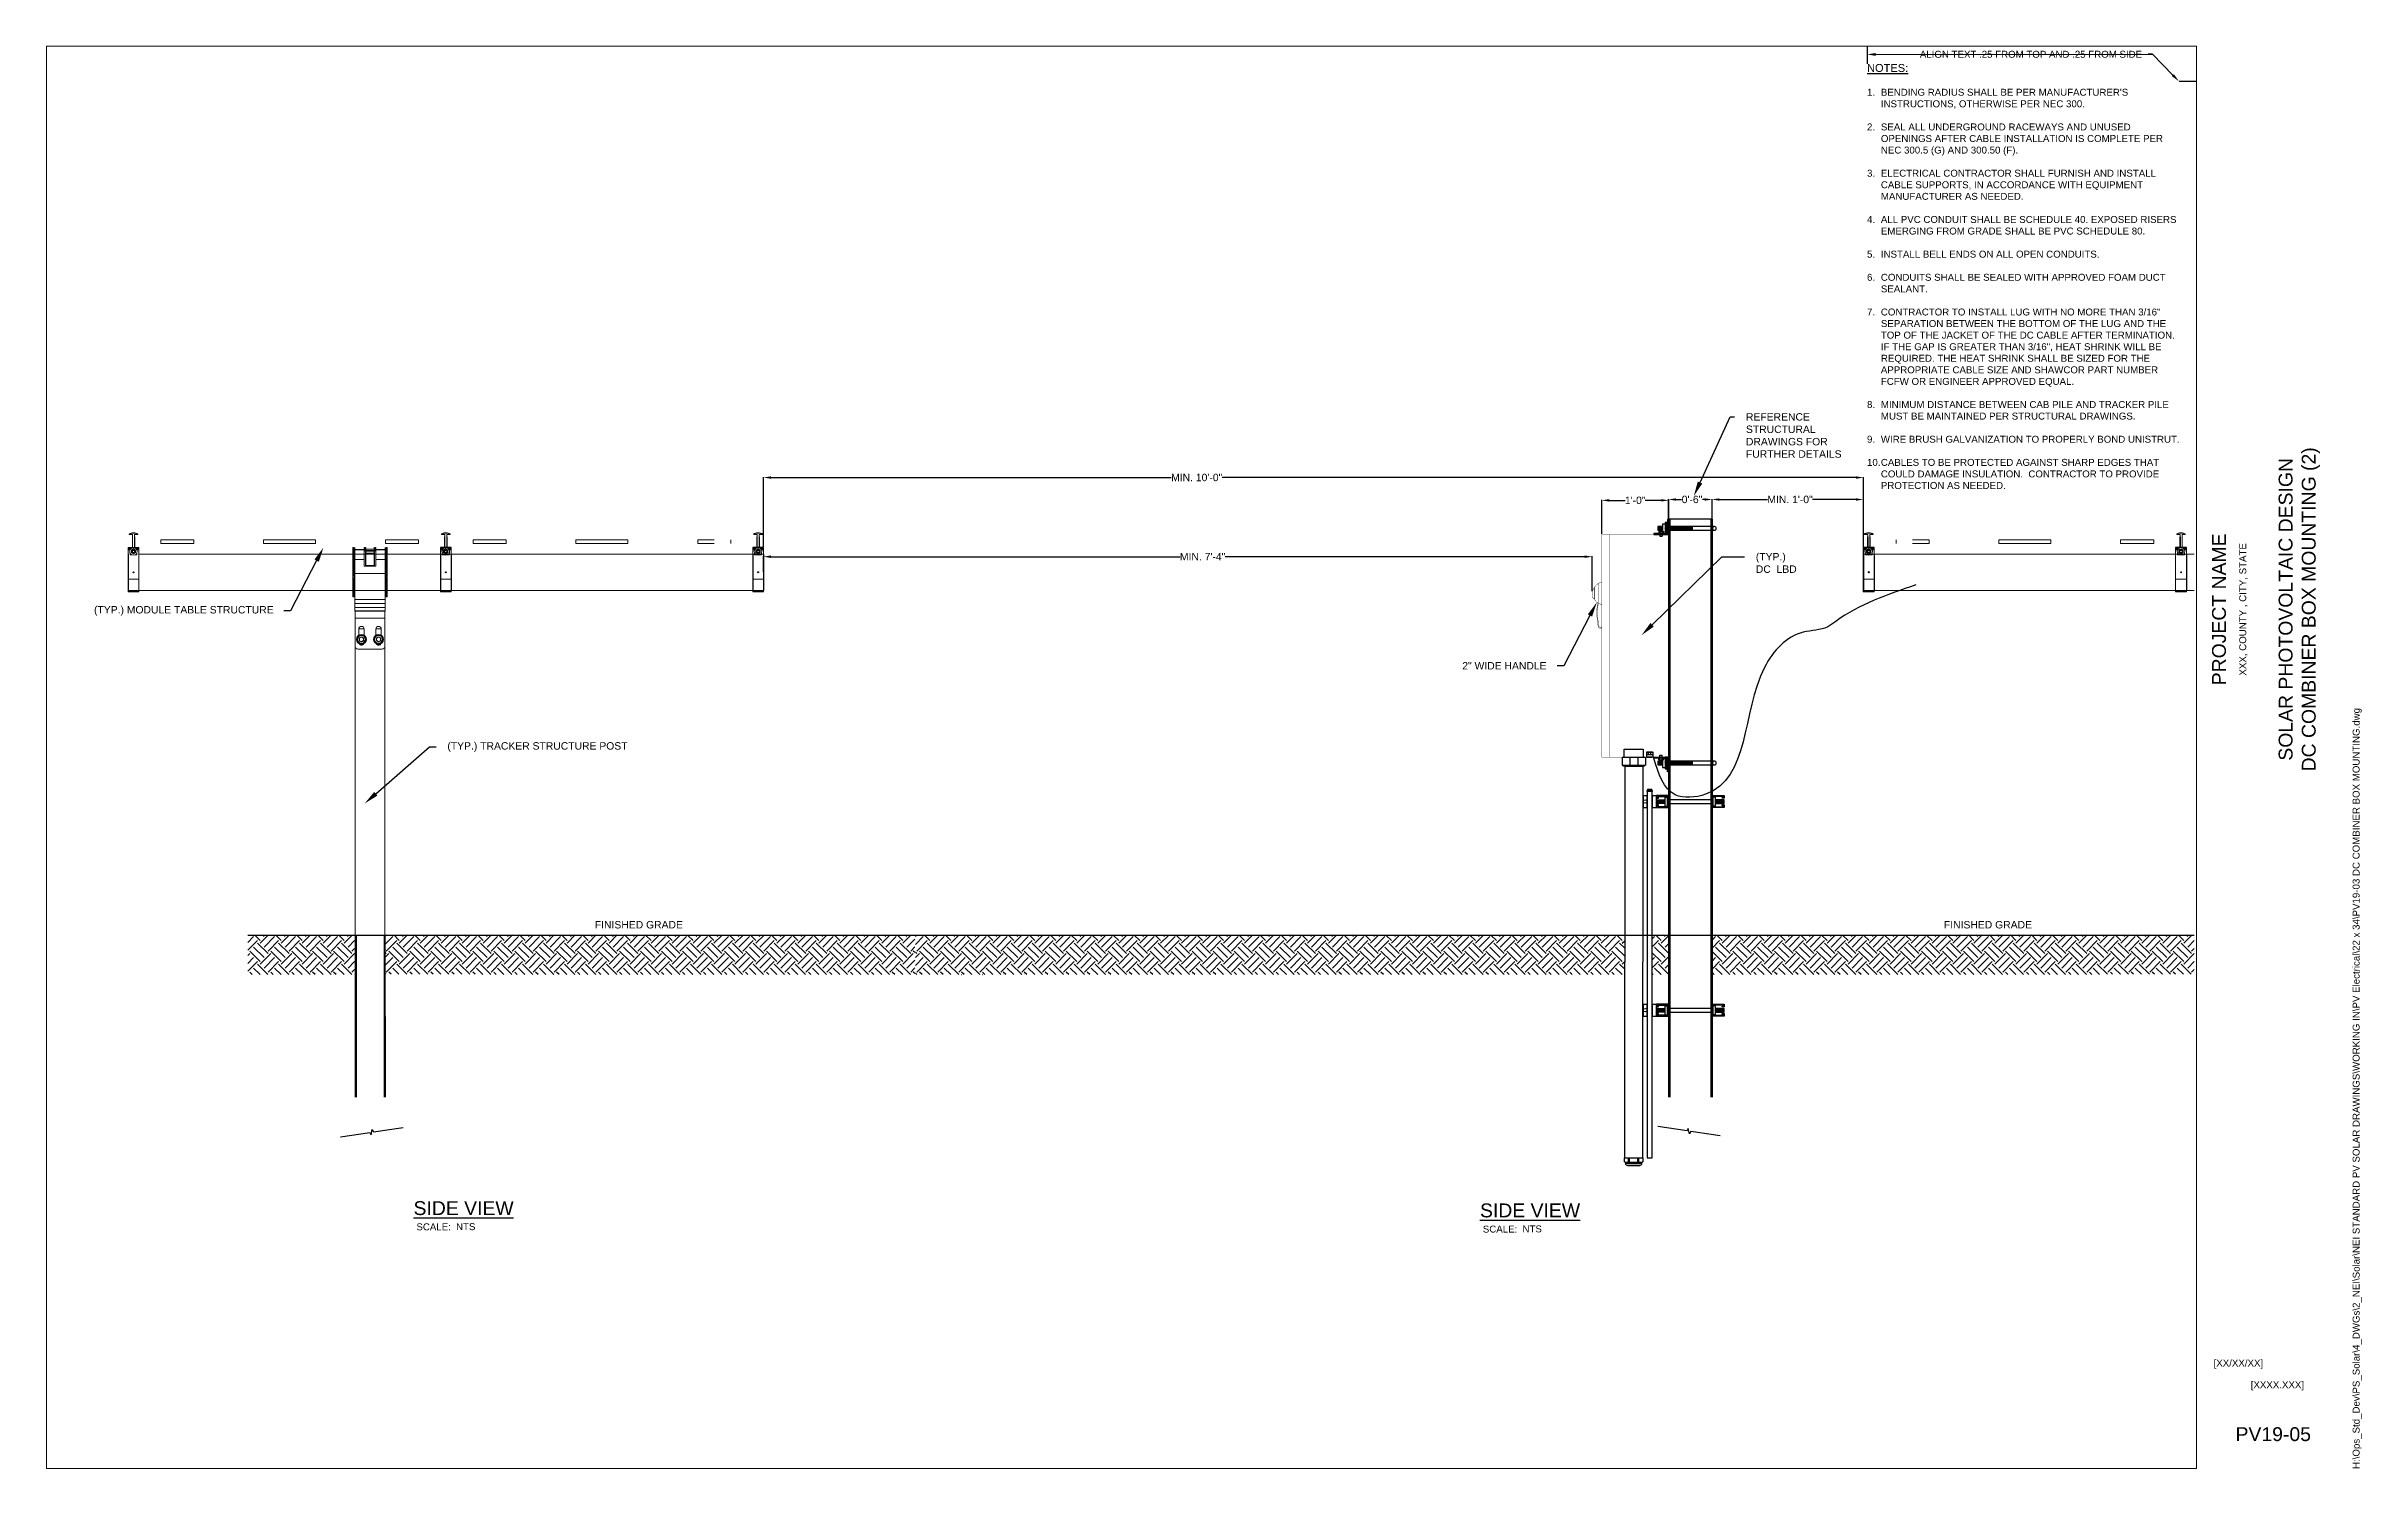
# Paper-space layout 'DC COMBINER BOX MOUNTING (2)' of a CAD drawing. Header units: feet, sheet in inches. Extents: x 0.7 to 34.1, y 1.3 to 21.8.
# The model-space entities are those that its viewports show. They can reach past a viewport. Long polylines and large blocks are cut down to what shows.
import ezdxf
from ezdxf import colors
from ezdxf.entities.mleader import LeaderData, LeaderLine
from ezdxf.enums import TextEntityAlignment as Align
from ezdxf.math import Vec2, Vec3

# ---------------------------------------------------------------- set-up
doc = ezdxf.new("R2010")
doc.units = ezdxf.units.FT
doc.header["$MEASUREMENT"] = 0
doc.linetypes.add('HIDDEN', pattern=[0.375, 0.25, -0.125])
doc.linetypes.add('HIDDEN2', pattern=[0.1875, 0.125, -0.0625])
for name, color, linetype in [('ATI CENTER SUPPORT', 7, 'Continuous'), ('Cable Gland', 4, 'Continuous'), ('E-COMB-BOX', 42, 'Continuous'), ('E-COND', 3, 'Continuous'), ('E-COND-PVC', 4, 'Continuous'), ('E-DETL', 7, 'Continuous'), ('G-ANNO-TEXT', 1, 'Continuous'), ('G-ANNO-TEXT @ 1', 1, 'Continuous'), ('G-ANNO-TTBL', 1, 'Continuous'), ('G-TEXT', 7, 'Continuous'), ('PV-MESS-CABL', 102, 'Continuous'), ('S-BEAM', 7, 'Continuous'), ('S-BOLT', 93, 'Continuous'), ('S-ERTH', 9, 'Continuous'), ('S-STEL-ANGL', 3, 'Continuous')]:
    doc.layers.add(name, color=color, linetype=linetype)
doc.layers.add('G-NPLT', color=67, linetype='Continuous', plot=False)
doc.layers.add('VP', color=31, linetype='Continuous', plot=False)
doc.layers.add('PV-DC-CABL-UG', color=6, linetype='DC_CABLE', true_color=0xff00ff)
doc.styles.add('NEI-A', font='arial.ttf')
doc.styles.get("Standard").update_dxf_attribs({"font": 'arial.ttf'})
doc.linetypes.add('DC_CABLE', pattern='A,1,-0.2,["DC",Standard,S=0.1,R=0,X=-0.1,Y=-0.05],-0.2', length=1.4)
doc.dimstyles.new('NEI-A', dxfattribs={"dimtxt": 0.1, "dimasz": 0.125, "dimexe": 0.0625, "dimexo": 0.0625, "dimgap": 0.0625, "dimtad": 0, "dimtih": 1, "dimtoh": 1, "dimdec": 4, "dimzin": 3, "dimdsep": 46, "dimlunit": 4, "dimtxsty": 'NEI-A', "dimcen": 0, "dimadec": 0, "dimazin": 0, "dimtfac": 0.75, "dimtdec": 4, "dimtofl": 0, "dimtmove": 0, "dimatfit": 3, "dimfxl": 1, "dimfrac": 1, "dimtolj": 1, "dimtzin": 0, "dimarcsym": 0})
pattern_1 = [(135, (377.67959, -188.10986), (-0.08838835, -0.08838835), [])]
pattern_2 = [(135, (377.67959, -216.22865), (-0.08838835, -0.08838835), [])]

psp = doc.layouts.new('DC COMBINER BOX MOUNTING (2)')

# ---------------------------------------------------------------- texts
at = {"layer": 'G-ANNO-TEXT', "insert": (26.985, 21.513), "char_height": 0.1, "attachment_point": 1, "style": 'NEI-A'}
psp.add_mtext_dynamic_manual_height_columns('\\A1;{\\H1.1429x;\\LNOTES:}\\P\\P\\pi-0.2,l0.2,t0.2;1.^IBENDING RADIUS SHALL BE PER MANUFACTURER\'S INSTRUCTIONS, OTHERWISE PER NEC 300.\\P\\pi0,l0,tz;\\P\\pi-0.2,l0.2,t0.2;2.^ISEAL ALL UNDERGROUND RACEWAYS AND UNUSED OPENINGS AFTER CABLE INSTALLATION IS COMPLETE PER NEC 300.5 (G) AND 300.50 (F).\\P\\pi0,l0,tz;\\P\\pi-0.2,l0.2,t0.2;3.^IELECTRICAL CONTRACTOR SHALL FURNISH AND INSTALL CABLE SUPPORTS, IN ACCORDANCE WITH EQUIPMENT MANUFACTURER AS NEEDED.\\P\\pi0,l0,tz;\\P\\pi-0.2,l0.2,t0.2;4.^IALL PVC CONDUIT SHALL BE SCHEDULE 40. EXPOSED RISERS EMERGING FROM GRADE SHALL BE PVC SCHEDULE 80.\\P\\pi0,l0,tz;\\P\\pi-0.2,l0.2,t0.2;5.^IINSTALL BELL ENDS ON ALL OPEN CONDUITS.\\P\\pi0,l0,tz;\\P\\pi-0.2,l0.2,t0.2;6.^ICONDUITS SHALL BE SEALED WITH APPROVED FOAM DUCT SEALANT.\\P\\pi0,l0,tz;\\P\\pi-0.2,l0.2,t0.2;{\\A0;7.^ICONTRACTOR TO INSTALL LUG WITH NO MORE THAN 3/16" SEPARATION BETWEEN THE BOTTOM OF THE LUG AND THE TOP OF THE JACKET OF THE DC CABLE AFTER TERMINATION. IF THE GAP IS GREATER THAN 3/16", HEAT SHRINK WILL BE REQUIRED. THE HEAT SHRINK SHALL BE SIZED FOR THE APPROPRIATE CABLE SIZE AND SHAWCOR PART NUMBER FCFW OR ENGINEER APPROVED EQUAL.\\P\\pi0,l0,tz;}\\P\\pi-0.2,l0.2,t0.2;8.^IMINIMUM DISTANCE BETWEEN CAB PILE AND TRACKER PILE MUST BE MAINTAINED PER STRUCTURAL DRAWINGS.\\P\\pi0,l0,tz;\\P\\pi-0.2,l0.2,t0.2;9.^IWIRE BRUSH GALVANIZATION TO PROPERLY BOND UNISTRUT.\\P\\pi0,l0,tz;\\P\\pi-0.2,l0.2,t0.2;10.^ICABLES TO BE PROTECTED AGAINST SHARP EDGES THAT COULD DAMAGE INSULATION.  CONTRACTOR TO PROVIDE PROTECTION AS NEEDED.', width=4.48667, gutter_width=0.938, heights=[0], dxfattribs=at)
at = {"layer": 'G-ANNO-TTBL', "style": 'NEI-A'}
psp.add_text('XXX, COUNTY , CITY, STATE', height=0.1, rotation=90, dxfattribs=at).set_placement((32.411, 13.653), align=Align.MIDDLE)
at = {"layer": 'G-ANNO-TTBL', "char_height": 0.2, "attachment_point": 5, "rotation": 90, "style": 'NEI-A'}
for s, width, gutter_width, heights, insert in [('SOLAR PHOTOVOLTAIC DESIGN\\PDC COMBINER BOX MOUNTING (2)', 6.78569, 0, [1.376], (33.217, 13.653)), ('PROJECT NAME', 7.8846, 0.5, [0], (32.061, 13.653))]:
    psp.add_mtext_dynamic_manual_height_columns(s, width=width, gutter_width=gutter_width, heights=heights, dxfattribs=dict(at, insert=insert))
at = {"layer": 'G-ANNO-TTBL', "insert": (33.987, 1.263), "char_height": 0.1, "width": 13.97168, "attachment_point": 1, "rotation": 90, "style": 'NEI-A'}
psp.add_mtext('H:\\\\Ops_Std_Dev\\\\PS_Solar\\\\4_DWGs\\\\2_NEI\\\\Solar\\\\NEI STANDARD PV SOLAR DRAWINGS\\\\WORKING IN\\\\PV Electrical\\\\22 x 34\\\\PV19-03 DC COMBINER BOX MOUNTING.dwg', dxfattribs=at)
at = {"layer": 'G-ANNO-TTBL', "style": 'NEI-A'}
for s, width, insert, char_height, attachment_point in [('[XX/XX/XX]', 0.85482, (31.982, 2.775), 0.1, 4), ('[XXXX.XXX]', 0.85482, (32.902, 2.462), 0.1, 5), ('PV19-05', 1.7218, (32.842, 1.764), 0.2, 5)]:
    psp.add_mtext_dynamic_manual_height_columns(s, width=width, gutter_width=0.5, heights=[0], dxfattribs=dict(at, insert=insert, char_height=char_height, attachment_point=attachment_point))

msp = doc.modelspace()

# ---------------------------------------------------------------- blocks, each defined once
blk = doc.blocks.new('TITLE NAME')
at = {"style": 'NEI-A'}
blk.add_attdef('TITLE_NAME_001', (-0.03, 0.253), '', height=0.2, dxfattribs=at)
for tag, p in [('SCALE:', (0, 0)), ('1"_=_', (0.561, 0.002))]:
    blk.add_attdef(tag, text='', height=0.1, dxfattribs=at).set_placement(p, align=Align.BOTTOM_LEFT)
blk = doc.blocks.new('CLAMP')
at = {"color": 3, "linetype": 'Continuous', "lineweight": 15}
for p, q in [((-0.0182, 0.0808), (-0.0182, 0.0839)), ((-0.0182, 0.0782), (-0.0182, 0.0808)), ((-0.0182, 0.0808), (-0.0117, 0.0808)), ((-0.0182, 0.0782), (-0.0182, 0.0778)), ((-0.0182, 0.0782), (-0.0117, 0.0782)), ((-0.0144, 0.1299), (-0.0144, 0.1287)), ((-0.0048, 0.1326), (-0.0142, 0.1302)), ((-0.0048, 0.1315), (-0.0142, 0.129)), ((-0.0142, 0.1302), (-0.0142, 0.129)), ((-0.0131, 0.1275), (-0.004, 0.1275)), ((-0.0117, 0.0828), (-0.0117, 0.0821)), ((-0.0117, 0.0821), (-0.0117, 0.0755)), ((-0.0072, 0.0839), (-0.0102, 0.0837)), ((-0.0102, 0.0839), (-0.0102, 0.0837)), ((-0.0035, 0.0851), (-0.0049, 0.0851)), ((-0.0035, 0.0851), (-0.0049, 0.0851)), ((-0.0049, 0.0848), (-0.0041, 0.0848)), ((-0.0041, 0.0841), (-0.0049, 0.084)), ((-0.0048, 0.1326), (-0.0048, 0.1315)), ((0.0048, 0.1326), (-0.0048, 0.1326)), ((0.0048, 0.1315), (-0.0048, 0.1315)), ((-0.0041, 0.0848), (-0.0041, 0.0841)), ((-0.0032, 0.0921), (-0.0037, 0.0916)), ((-0.0037, 0.0916), (-0.0037, 0.0905)), ((-0.0037, 0.0916), (-0.0037, 0.0916)), ((-0.0032, 0.091), (-0.0037, 0.0905)), ((-0.0037, 0.0905), (-0.0032, 0.09)), ((0, 0.0787), (-0.0036, 0.0766)), ((-0.0032, 0.1267), (-0.0032, 0.091)), ((-0.0032, 0.09), (-0.0032, 0.0851)), ((0.0036, 0.0766), (0, 0.0787)), ((0.0032, 0.1242), (0.0032, 0.1267)), ((0.0032, 0.091), (0.0032, 0.1242)), ((0.0032, 0.0921), (0.0037, 0.0916)), ((0.0032, 0.091), (0.0037, 0.0905)), ((0.0037, 0.0905), (0.0032, 0.09)), ((0.0032, 0.0839), (0.0032, 0.09)), ((0.0037, 0.0916), (0.0037, 0.0905)), ((0.0037, 0.0916), (0.0037, 0.0916)), ((0.004, 0.1275), (0.0131, 0.1275)), ((0.0048, 0.1326), (0.0048, 0.1315)), ((0.0142, 0.1302), (0.0048, 0.1326)), ((0.0142, 0.129), (0.0048, 0.1315)), ((0.0102, 0.0837), (0.0072, 0.0839)), ((0.0102, 0.0839), (0.0102, 0.0837)), ((0.0117, 0.0828), (0.0117, 0.0821)), ((0.0117, 0.0755), (0.0117, 0.0821)), ((0.0117, 0.0808), (0.0182, 0.0808)), ((0.0117, 0.0782), (0.0182, 0.0782)), ((0.0142, 0.1302), (0.0142, 0.129)), ((0.0144, 0.1299), (0.0144, 0.1287)), ((0.0182, 0.0808), (0.0182, 0.0839)), ((0.0182, 0.0782), (0.0182, 0.0808)), ((0.0182, 0.0782), (0.0182, 0.0778)), ((-0.0182, 0.0778), (-0.0182, 0.0758)), ((-0.0117, 0.0778), (-0.0182, 0.0778)), ((-0.0182, 0.0758), (-0.0182, -0.0236)), ((-0.0117, 0.0758), (-0.0182, 0.0758)), ((-0.0117, 0.0652), (-0.0117, 0.0605)), ((-0.0101, 0.0589), (-0.0056, 0.0589)), ((-0.0036, 0.0766), (-0.0072, 0.0745)), ((-0.0072, 0.0704), (-0.0072, 0.0745)), ((-0.0072, 0.0662), (-0.0072, 0.0704)), ((-0.0072, 0.0662), (-0.0036, 0.0642)), ((-0.0036, 0.0642), (0, 0.0621)), ((0, 0.0621), (0.0036, 0.0642)), ((0.0072, 0.0745), (0.0036, 0.0766)), ((0.0036, 0.0642), (0.0072, 0.0662)), ((0.0056, 0.0589), (0.0101, 0.0589)), ((0.0072, 0.0704), (0.0072, 0.0745)), ((0.0072, 0.0662), (0.0072, 0.0704)), ((0.0182, 0.0778), (0.0117, 0.0778)), ((0.0182, 0.0758), (0.0117, 0.0758)), ((0.0117, 0.0605), (0.0117, 0.0652)), ((0.0182, 0.0778), (0.0182, 0.0758)), ((0.0182, 0.0758), (0.0182, -0.0236)), ((0.0182, -0.0236), (-0.0182, -0.0236)), ((-0.0182, -0.0633), (-0.0182, -0.0236)), ((0.0182, -0.0633), (-0.0182, -0.0633)), ((-0.0182, -0.0657), (-0.0182, -0.0633)), ((0.0182, -0.0657), (-0.0182, -0.0657)), ((0.0182, -0.0633), (0.0182, -0.0236)), ((0.0182, -0.0657), (0.0182, -0.0633))]:
    blk.add_line(p, q, dxfattribs=at)
at = {"color": 3}
for p, q in [((-0.0182, 0.0839), (0.0182, 0.0839)), ((-0.0182, 0.0612), (-0.0182, -0.0612))]:
    blk.add_line(p, q, dxfattribs=at)
at = {"color": 3, "linetype": 'Continuous', "lineweight": 15}
for radius in [0.0128, 0.0048, 0.0036]:
    blk.add_circle((0, 0.0704), radius, dxfattribs=at)
at = {"color": 3}
blk.add_circle((0, 0), 0.00147, dxfattribs=at)
at = {"color": 3, "linetype": 'Continuous', "lineweight": 15}
for centre, radius, start, end in [((-0.0141, 0.1299), 0.0003, 104.67201, 179.98176), ((-0.0141, 0.1287), 0.0003, 104.67201, 179.98176), ((-0.0131, 0.1287), 0.00128, 180.02729, 270.02727), ((-0.0103, 0.0829), 0.00139, 133.11032, 183.53334), ((-0.0101, 0.0821), 0.0016, 93.32242, 179.97484), ((-0.0042, 0.0851), 0.00101, 273.32242, 359.97484), ((-0.004, 0.1267), 0.000799, 0.02729, 90.02727), ((0.004, 0.1267), 0.000799, 89.97273, 179.97271), ((0.0101, 0.0821), 0.0016, 0.02516, 86.67758), ((0.0102, 0.0828), 0.00154, 359.07924, 44.42827), ((0.0131, 0.1287), 0.00128, 269.97273, 359.97271), ((0.0141, 0.1299), 0.0003, 0.01824, 75.32799), ((0.0141, 0.1287), 0.0003, 0.01824, 75.32799), ((-0.0101, 0.0605), 0.0016, 180.02729, 270.02727), ((0, 0.0704), 0.00719, 120, 180), ((0, 0.0704), 0.00719, 180, 240), ((0, 0.0704), 0.00719, 60, 120), ((0, 0.0704), 0.00719, 240, 300), ((0, 0.0704), 0.00719, 0, 60), ((0, 0.0704), 0.00719, 300, 0), ((0.0101, 0.0605), 0.0016, 269.97273, 359.97271)]:
    blk.add_arc(centre, radius, start, end, dxfattribs=at)
blk.add_ellipse((-0.0042, 0.0859), major_axis=(0, 0.00107), ratio=0.942202, start_param=3.200091, end_param=4.712389, dxfattribs=at)
blk = doc.blocks.new('*U16')
at = {"color": 1}
blk.add_line((-0.5005, 0.0354), (-0.5005, 0), dxfattribs=at)
at = {"color": 2}
for p, q in [((-0.5, 0.0354), (-0.5, 0)), ((0.545, 0.0354), (0.545, 0))]:
    blk.add_line(p, q, dxfattribs=at)
at = {"color": 1, "extrusion": (1, 0, 0), "const_width": 1.9558, "elevation": -0.5005}
blk.add_lwpolyline([(0, 0), (0.0354, 0)], dxfattribs=at)
at = {"color": 2, "extrusion": (1, 0, 0), "const_width": 1.9558, "elevation": -0.5005}
blk.add_lwpolyline([(0, 0), (0.0354, 0)], dxfattribs=at)
at = {"color": 1, "extrusion": (0, -1, 0), "const_width": 1.9558, "elevation": -0.0354}
blk.add_lwpolyline([(-0.5, 0), (0.545, 0)], dxfattribs=at)
at = {"color": 1, "extrusion": (0, 1, 0), "const_width": 1.9558}
blk.add_lwpolyline([(0.5, 0), (-0.545, 0)], dxfattribs=at)
at = {"color": 2, "extrusion": (-1, 0, 0), "const_width": 1.9558, "elevation": -0.5455}
blk.add_lwpolyline([(0, 0), (-0.0354, 0)], dxfattribs=at)
blk.add_blockref('CLAMP', (-0.5037, -0.0839))
at = {"xscale": -1}
blk.add_blockref('CLAMP', (0.5487, -0.0839), dxfattribs=at)
blk = doc.blocks.new('BEARING COLUMN')
at = {"layer": 'E-DETL', "color": 253, "linetype": 'Continuous', "lineweight": 15}
for p, q in [((-0.0543, 0.0835), (-0.0575, 0.0835)), ((-0.0575, 0.0835), (-0.0575, 0.0488)), ((-0.0543, 0.0835), (-0.0543, 0.0488)), ((-0.0512, 0.0781), (-0.0543, 0.0781)), ((-0.0512, 0.0839), (-0.0512, 0.0762)), ((-0.0192, 0.0762), (-0.0192, 0.0839)), ((-0.0181, 0.0781), (-0.0192, 0.0781)), ((-0.0149, 0.0835), (-0.0181, 0.0835)), ((-0.0181, 0.0835), (-0.0181, 0.0778)), ((-0.0149, 0.0835), (-0.0149, 0.0778)), ((-0.0141, 0.0784), (-0.0141, 0.0839)), ((-0.0141, 0.0784), (0.0141, 0.0784)), ((-0.0141, 0.0737), (-0.0141, 0.0784)), ((0.0141, 0.0784), (0.0141, 0.0839)), ((0.0141, 0.0737), (0.0141, 0.0784)), ((0.0181, 0.0835), (0.0149, 0.0835)), ((0.0149, 0.0835), (0.0149, 0.0778)), ((0.0181, 0.0835), (0.0181, 0.0778)), ((0.0192, 0.0781), (0.0181, 0.0781)), ((0.0192, 0.0762), (0.0192, 0.0839)), ((0.0512, 0.0839), (0.0512, 0.0762)), ((0.0543, 0.0781), (0.0512, 0.0781)), ((0.0575, 0.0835), (0.0543, 0.0835)), ((0.0543, 0.0488), (0.0543, 0.0835)), ((0.0575, 0.0488), (0.0575, 0.0835)), ((-0.0543, 0.0488), (-0.0575, 0.0488)), ((-0.0575, 0.0488), (-0.0575, 0.0131)), ((-0.0543, 0.0131), (-0.0575, 0.0131)), ((-0.0575, -0.0125), (-0.0575, 0.0131)), ((-0.0549, 0.0131), (-0.0549, -0.0125)), ((-0.0543, 0.0488), (-0.0543, 0.0131)), ((-0.0543, 0.0131), (-0.0512, 0.0131)), ((-0.0512, 0.0762), (-0.0192, 0.0762)), ((-0.0512, 0.0755), (-0.0512, 0.0762)), ((-0.0192, 0.0755), (-0.0512, 0.0755)), ((-0.0512, 0.0755), (-0.0512, 0.0431)), ((-0.0512, 0.0431), (-0.0192, 0.0431)), ((-0.0512, -0.0042), (-0.0512, 0.0431)), ((-0.0192, 0.0755), (-0.0192, 0.0762)), ((-0.0192, 0.0431), (-0.0192, 0.0755)), ((-0.0192, 0.0431), (-0.0192, 0.0211)), ((-0.0192, 0.0211), (0.0192, 0.0211)), ((-0.0149, 0.0778), (-0.0181, 0.0778)), ((-0.0181, 0.0778), (-0.0181, 0.072)), ((-0.0149, 0.072), (-0.0181, 0.072)), ((-0.0149, 0.0778), (-0.0149, 0.072)), ((-0.0149, 0.072), (-0.0149, 0.021)), ((-0.0141, 0.0612), (-0.0149, 0.0612)), ((-0.0141, 0.0581), (-0.0149, 0.0581)), ((-0.0141, 0.0284), (-0.0149, 0.0284)), ((-0.0141, 0.0737), (0.0141, 0.0737)), ((-0.0141, 0.0691), (-0.0141, 0.0737)), ((-0.0141, 0.0691), (0.0141, 0.0691)), ((-0.0141, 0.0634), (-0.0141, 0.0691)), ((-0.0141, 0.0634), (0.0141, 0.0634)), ((-0.0141, 0.0228), (-0.0141, 0.0634)), ((-0.0141, 0.0228), (0.0141, 0.0228)), ((-0.0141, 0.0218), (-0.0141, 0.0228)), ((-0.0141, 0.0218), (0.0141, 0.0218)), ((-0.0141, 0.0211), (-0.0141, 0.0218)), ((0.0141, 0.0691), (0.0141, 0.0737)), ((0.0141, 0.0634), (0.0141, 0.0691)), ((0.0141, 0.0228), (0.0141, 0.0634)), ((0.0149, 0.0612), (0.0141, 0.0612)), ((0.0149, 0.0581), (0.0141, 0.0581)), ((0.0149, 0.0284), (0.0141, 0.0284)), ((0.0141, 0.0218), (0.0141, 0.0228)), ((0.0141, 0.0211), (0.0141, 0.0218)), ((0.0149, 0.0778), (0.0181, 0.0778)), ((0.0149, 0.0778), (0.0149, 0.072)), ((0.0149, 0.072), (0.0149, 0.021)), ((0.0149, 0.072), (0.0181, 0.072)), ((0.0181, 0.0778), (0.0181, 0.072)), ((0.0192, 0.0762), (0.0512, 0.0762)), ((0.0192, 0.0755), (0.0192, 0.0762)), ((0.0512, 0.0755), (0.0192, 0.0755)), ((0.0192, 0.0431), (0.0192, 0.0755)), ((0.0192, 0.0431), (0.0192, 0.0211)), ((0.0192, 0.0431), (0.0512, 0.0431)), ((0.0512, 0.0762), (0.0512, 0.0755)), ((0.0512, 0.0431), (0.0512, 0.0755)), ((0.0512, 0.0431), (0.0512, -0.0042)), ((0.0512, 0.0131), (0.0543, 0.0131)), ((0.0575, 0.0488), (0.0543, 0.0488)), ((0.0543, 0.0131), (0.0543, 0.0488)), ((0.0575, 0.0131), (0.0543, 0.0131)), ((0.0549, 0.0131), (0.0549, -0.0125)), ((0.0575, 0.0488), (0.0575, 0.0131)), ((0.0575, -0.0125), (0.0575, 0.0131)), ((-0.0575, -0.0125), (-0.0575, -0.0482)), ((-0.0535, -0.0125), (-0.0575, -0.0125)), ((-0.0543, -0.0482), (-0.0575, -0.0482)), ((-0.0575, -0.0829), (-0.0575, -0.0482)), ((-0.0543, -0.023), (-0.0543, -0.0482)), ((-0.0543, -0.0829), (-0.0543, -0.0482)), ((-0.0535, -0.0125), (-0.0512, -0.0125)), ((-0.0535, -0.0125), (-0.0535, -0.0775)), ((-0.0535, -0.0775), (-0.0512, -0.0775)), ((-0.0512, -0.0042), (0.0512, -0.0042)), ((-0.0512, -0.0042), (-0.0512, -0.0921)), ((0.0512, -0.0921), (0.0512, -0.0042)), ((0.0512, -0.0125), (0.0535, -0.0125)), ((0.0512, -0.0775), (0.0535, -0.0775)), ((0.0575, -0.0125), (0.0535, -0.0125)), ((0.0535, -0.0775), (0.0535, -0.0125)), ((0.0543, -0.0482), (0.0543, -0.023)), ((0.0575, -0.0482), (0.0543, -0.0482)), ((0.0543, -0.0482), (0.0543, -0.0829)), ((0.0575, -0.0125), (0.0575, -0.0482)), ((0.0575, -0.0482), (0.0575, -0.0829)), ((-0.0575, -0.0829), (-0.0543, -0.0829)), ((-0.0512, -0.0921), (0.0512, -0.0921)), ((-0.0512, -0.1056), (-0.0512, -0.0921)), ((-0.0512, -0.1056), (0.0512, -0.1056)), ((-0.0512, -0.1182), (-0.0512, -0.1056)), ((-0.0512, -0.1182), (0.0512, -0.1182)), ((-0.0512, -0.13), (-0.0512, -0.1182)), ((-0.0512, -0.13), (0.0512, -0.13)), ((-0.0512, -0.1308), (-0.0512, -0.13)), ((0.0512, -0.1308), (-0.0512, -0.1308)), ((-0.0504, -0.1308), (-0.0504, -0.1548)), ((0.0504, -0.1548), (-0.0504, -0.1548)), ((-0.0504, -0.1548), (-0.0504, -0.2494)), ((0.0504, -0.1548), (0.0504, -0.1308)), ((0.0504, -0.2494), (0.0504, -0.1548)), ((0.0512, -0.0921), (0.0512, -0.1056)), ((0.0512, -0.1056), (0.0512, -0.1182)), ((0.0512, -0.1182), (0.0512, -0.13)), ((0.0512, -0.13), (0.0512, -0.1308)), ((0.0543, -0.0829), (0.0575, -0.0829)), ((-0.042, -0.2185), (-0.0354, -0.2147)), ((-0.042, -0.2261), (-0.042, -0.2185)), ((-0.042, -0.2338), (-0.042, -0.2261)), ((-0.0354, -0.2376), (-0.042, -0.2338)), ((-0.0379, -0.1915), (-0.0379, -0.2121)), ((-0.0378, -0.191), (-0.0197, -0.191)), ((-0.0354, -0.2147), (-0.0288, -0.2108)), ((-0.0288, -0.2108), (-0.0222, -0.2147)), ((-0.0222, -0.2147), (-0.0155, -0.2185)), ((-0.0155, -0.2338), (-0.0222, -0.2376)), ((-0.0216, -0.2297), (-0.0221, -0.2306)), ((-0.0221, -0.2306), (-0.0207, -0.2314)), ((-0.0216, -0.2297), (-0.0202, -0.2305)), ((-0.0202, -0.2305), (-0.0207, -0.2314)), ((-0.0207, -0.2314), (-0.0189, -0.2324)), ((-0.0202, -0.2305), (-0.0184, -0.2316)), ((-0.0197, -0.2121), (-0.0197, -0.1915)), ((-0.0184, -0.2316), (-0.0189, -0.2324)), ((-0.0155, -0.2185), (-0.0155, -0.2261)), ((-0.0155, -0.2261), (-0.0155, -0.2338)), ((0.0155, -0.2185), (0.0222, -0.2147)), ((0.0155, -0.2261), (0.0155, -0.2185)), ((0.0155, -0.2338), (0.0155, -0.2261)), ((0.0222, -0.2376), (0.0155, -0.2338)), ((0.0197, -0.191), (0.0378, -0.191)), ((0.0197, -0.1915), (0.0197, -0.2121)), ((0.0222, -0.2147), (0.0288, -0.2108)), ((0.0288, -0.2108), (0.0354, -0.2147)), ((0.0354, -0.2147), (0.042, -0.2185)), ((0.042, -0.2338), (0.0354, -0.2376)), ((0.036, -0.2297), (0.0355, -0.2306)), ((0.0355, -0.2306), (0.0369, -0.2314)), ((0.036, -0.2297), (0.0374, -0.2305)), ((0.0374, -0.2305), (0.0369, -0.2314)), ((0.0369, -0.2314), (0.0387, -0.2324)), ((0.0374, -0.2305), (0.0392, -0.2316)), ((0.0379, -0.2121), (0.0379, -0.1915)), ((0.0392, -0.2316), (0.0387, -0.2324)), ((0.042, -0.2185), (0.042, -0.2261)), ((0.042, -0.2261), (0.042, -0.2338)), ((-0.0504, -0.2494), (-0.0504, -1.2225)), ((0.0408, -0.259), (-0.0408, -0.259)), ((-0.0288, -0.2414), (-0.0354, -0.2376)), ((-0.0222, -0.2376), (-0.0288, -0.2414)), ((0.0288, -0.2414), (0.0222, -0.2376)), ((0.0354, -0.2376), (0.0288, -0.2414)), ((0.0504, -0.2494), (0.0504, -1.2225))]:
    blk.add_line(p, q, dxfattribs=at)
at = {"layer": 'E-DETL', "color": 253, "linetype": 'Continuous', "lineweight": 15, "flags": 128}
for points in [[(-0.0543, -0.023), (-0.0542, -0.0214), (-0.0539, -0.0151), (-0.0538, -0.0142), (-0.0538, -0.0136), (-0.0537, -0.0132), (-0.0536, -0.013), (-0.0536, -0.0128), (-0.0536, -0.0127), (-0.0536, -0.0126), (-0.0535, -0.0126), (-0.0535, -0.0125), (-0.0535, -0.0125), (-0.0535, -0.0125), (-0.0535, -0.0125), (-0.0535, -0.0125)], [(0.0535, -0.0125), (0.0535, -0.0125), (0.0535, -0.0125), (0.0535, -0.0125), (0.0536, -0.0126), (0.0537, -0.0131), (0.0539, -0.015), (0.0543, -0.023)]]:
    blk.add_lwpolyline(points, dxfattribs=at)
at = {"layer": 'E-DETL', "color": 253, "linetype": 'Continuous', "lineweight": 15}
for centre, radius in [((-0.0288, -0.2261), 0.0167), ((-0.0288, -0.2261), 0.00806), ((-0.0288, -0.2261), 0.00709), ((0.0288, -0.2261), 0.0167), ((0.0288, -0.2261), 0.00806), ((0.0288, -0.2261), 0.00709)]:
    blk.add_circle(centre, radius, dxfattribs=at)
for centre, radius, start, end in [((-0.0535, -0.0783), 0.0008, 90, 180), ((0.0535, -0.0783), 0.0008, 0, 90), ((-0.0288, -0.2261), 0.0133, 120, 180), ((-0.0288, -0.2261), 0.0133, 180, 240), ((-0.0288, -0.1915), 0.00907, 0, 180), ((-0.0288, -0.2261), 0.0133, 60, 120), ((-0.0288, -0.2261), 0.0133, 0, 60), ((-0.0288, -0.2261), 0.0133, 300, 0), ((0.0288, -0.2261), 0.0133, 120, 180), ((0.0288, -0.2261), 0.0133, 180, 240), ((0.0288, -0.1915), 0.00907, 0, 180), ((0.0288, -0.2261), 0.0133, 60, 120), ((0.0288, -0.2261), 0.0133, 0, 60), ((0.0288, -0.2261), 0.0133, 300, 0), ((-0.0408, -0.2494), 0.0096, 180, 270), ((-0.0288, -0.2369), 0.00907, 205.03088, 334.96912), ((-0.0288, -0.2261), 0.0133, 240, 300), ((0.0288, -0.2369), 0.00907, 205.03537, 334.96464), ((0.0288, -0.2261), 0.0133, 240, 300), ((0.0408, -0.2494), 0.0096, 270, 0)]:
    blk.add_arc(centre, radius, start, end, dxfattribs=at)
blk = doc.blocks.new('*D17')
at = {"layer": 'Defpoints', "color": 0, "transparency": 16777216}
for p in [(578.43, -123.71), (578.43, -126.36), (598.83, -128.44)]:
    blk.add_point(p, dxfattribs=at)
at = {"layer": 'G-ANNO-TEXT', "color": 0, "lineweight": -2, "transparency": 16777216}
for p, q in [((578.43, -126.3), (578.43, -123.65)), ((579.43, -123.71), (585.9, -123.71)), ((597.83, -123.71), (591.97, -123.71)), ((598.83, -128.37), (598.83, -123.65))]:
    blk.add_line(p, q, dxfattribs=at)
at = {"layer": 'G-ANNO-TEXT', "color": 0, "transparency": 16777216}
for points in [[(579.43, -123.55), (579.43, -123.88), (578.43, -123.71)], [(597.83, -123.55), (597.83, -123.88), (598.83, -123.71)]]:
    blk.add_solid(points, dxfattribs=at)
at = {"layer": 'G-ANNO-TEXT', "color": 0, "transparency": 16777216, "insert": (588.94, -123.71), "char_height": 1, "attachment_point": 5, "style": 'NEI-A'}
blk.add_mtext('\\A1;MIN. 1\'-0"', dxfattribs=at)
blk = doc.blocks.new('Bell End')
at = {"layer": 'E-COND-PVC', "linetype": 'Continuous'}
for points in [[(-0.61, 0), (0.61, 0), (0.61, 0.27), (0.55, 0.32), (-0.55, 0.32), (-0.61, 0.27), (-0.61, 0)], [(-0.58, 0.3), (-0.54, 0.31), (-0.48, 0.32), (-0.43, 0.32), (-0.38, 0.3), (-0.34, 0.27), (-0.27, 0.27), (-0.2, 0.3), (-0.11, 0.32), (0, 0.32), (0.13, 0.31), (0.2, 0.3), (0.27, 0.27), (0.34, 0.27), (0.37, 0.3), (0.44, 0.32), (0.51, 0.32), (0.54, 0.31), (0.61, 0.27)], [(-0.55, 0.37), (-0.54, 0.43), (-0.51, 0.47), (-0.47, 0.5), (-0.42, 0.51), (0.41, 0.51), (0.47, 0.5), (0.51, 0.47), (0.54, 0.43), (0.55, 0.37)], [(-0.55, 0.37), (0.55, 0.37), (0.55, 0.32)], [(-0.55, 0.37), (-0.55, 0.32)], [(0.42, 0.51), (0.42, 0.55), (-0.42, 0.55), (-0.42, 0.51)], [(-0.34, 0.27), (-0.34, 0)], [(-0.27, 0.27), (-0.27, 0)], [(0.27, 0.27), (0.27, 0)], [(0.34, 0.27), (0.34, 0)]]:
    blk.add_lwpolyline(points, dxfattribs=at)
blk = doc.blocks.new('*D18')
at = {"layer": 'Defpoints', "color": 0, "transparency": 16777216}
for p in [(450.55, -131.42), (450.55, -133.52), (562.25, -136.14)]:
    blk.add_point(p, dxfattribs=at)
at = {"layer": 'G-ANNO-TEXT', "color": 0, "lineweight": -2, "transparency": 16777216}
for p, q in [((450.55, -133.46), (450.55, -131.36)), ((451.55, -131.42), (506.71, -131.42)), ((561.25, -131.42), (512.79, -131.42)), ((562.25, -136.08), (562.25, -131.36))]:
    blk.add_line(p, q, dxfattribs=at)
at = {"layer": 'G-ANNO-TEXT', "color": 0, "transparency": 16777216}
for points in [[(451.55, -131.25), (451.55, -131.59), (450.55, -131.42)], [(561.25, -131.25), (561.25, -131.59), (562.25, -131.42)]]:
    blk.add_solid(points, dxfattribs=at)
at = {"layer": 'G-ANNO-TEXT', "color": 0, "transparency": 16777216, "insert": (509.75, -131.42), "char_height": 1, "attachment_point": 5, "style": 'NEI-A'}
blk.add_mtext('\\A1;MIN. 7\'-4"', dxfattribs=at)
blk = doc.blocks.new('*D19')
at = {"layer": 'Defpoints', "color": 0, "transparency": 16777216}
for p in [(450.55, -120.75), (450.55, -130.17), (598.83, -130.17)]:
    blk.add_point(p, dxfattribs=at)
at = {"layer": 'G-ANNO-TEXT', "color": 0, "lineweight": -2, "transparency": 16777216}
for p, q in [((450.55, -130.1), (450.55, -120.69)), ((451.55, -120.75), (505.52, -120.75)), ((597.83, -120.75), (512.37, -120.75)), ((598.83, -130.1), (598.83, -120.69))]:
    blk.add_line(p, q, dxfattribs=at)
at = {"layer": 'G-ANNO-TEXT', "color": 0, "transparency": 16777216}
for points in [[(451.55, -120.59), (451.55, -120.92), (450.55, -120.75)], [(597.83, -120.59), (597.83, -120.92), (598.83, -120.75)]]:
    blk.add_solid(points, dxfattribs=at)
at = {"layer": 'G-ANNO-TEXT', "color": 0, "transparency": 16777216, "insert": (508.95, -120.75), "char_height": 1, "attachment_point": 5, "style": 'NEI-A'}
blk.add_mtext('\\A1;MIN. 10\'-0"', dxfattribs=at)
blk = doc.blocks.new('*D20')
at = {"layer": 'Defpoints', "color": 0, "transparency": 16777216}
for p in [(563.56, -123.83), (563.56, -128.42), (572.58, -128.55)]:
    blk.add_point(p, dxfattribs=at)
at = {"layer": 'G-ANNO-TEXT', "color": 0, "lineweight": -2, "transparency": 16777216}
for p, q in [((563.56, -128.36), (563.56, -123.77)), ((564.56, -123.83), (566.73, -123.83)), ((571.58, -123.83), (569.42, -123.83)), ((572.58, -128.49), (572.58, -123.77))]:
    blk.add_line(p, q, dxfattribs=at)
at = {"layer": 'G-ANNO-TEXT', "color": 0, "transparency": 16777216}
for points in [[(564.56, -123.66), (564.56, -123.99), (563.56, -123.83)], [(571.58, -123.66), (571.58, -123.99), (572.58, -123.83)]]:
    blk.add_solid(points, dxfattribs=at)
at = {"layer": 'G-ANNO-TEXT', "color": 0, "transparency": 16777216, "insert": (568.07, -123.83), "char_height": 1, "attachment_point": 5, "style": 'NEI-A'}
blk.add_mtext('\\A1;1\'-0"', dxfattribs=at)
blk = doc.blocks.new('*D21')
at = {"layer": 'Defpoints', "color": 0, "transparency": 16777216}
for p in [(572.56, -123.71), (572.56, -126.36), (578.43, -126.36)]:
    blk.add_point(p, dxfattribs=at)
at = {"layer": 'G-ANNO-TEXT', "color": 0, "lineweight": -2, "transparency": 16777216}
for p, q in [((572.56, -126.3), (572.56, -123.65)), ((573.56, -123.71), (574.33, -123.71)), ((577.43, -123.71), (577.12, -123.71)), ((578.43, -126.3), (578.43, -123.65))]:
    blk.add_line(p, q, dxfattribs=at)
at = {"layer": 'G-ANNO-TEXT', "color": 0, "transparency": 16777216}
for points in [[(573.56, -123.55), (573.56, -123.88), (572.56, -123.71)], [(577.43, -123.55), (577.43, -123.88), (578.43, -123.71)]]:
    blk.add_solid(points, dxfattribs=at)
at = {"layer": 'G-ANNO-TEXT', "color": 0, "transparency": 16777216, "insert": (575.73, -123.71), "char_height": 1, "attachment_point": 5, "style": 'NEI-A'}
blk.add_mtext('\\A1;0\'-6"', dxfattribs=at)

# ---------------------------------------------------------------- dimensions: what is measured, and where the dimension line sits
at = {"layer": 'G-ANNO-TEXT'}
for base, p1, p2, text, picture, middle in [((563.56, -123.83), (572.58, -128.55), (563.56, -128.42), '1\'-0"', '*D20', (568.07, -123.83)), ((572.56, -123.71), (578.43, -126.36), (572.56, -126.36), '0\'-6"', '*D21', (575.73, -123.71)), ((578.43, -123.71), (598.83, -128.44), (578.43, -126.36), 'MIN. 1\'-0"', '*D17', (588.94, -123.71)), ((450.55, -131.42), (562.25, -136.14), (450.55, -133.52), 'MIN. 7\'-4"', '*D18', (509.75, -131.42))]:
    dim = msp.add_linear_dim(base=base, p1=p1, p2=p2, text=text, dimstyle='NEI-A', override={"dimtxt": 1, "dimasz": 1, "dimdec": 0}, dxfattribs=at)
    dim.commit()
    dim.dimension.update_dxf_attribs({"geometry": picture, "text_midpoint": middle, "dimtype": 160})

# ---------------------------------------------------------------- hatches: boundary and pattern name
at = {"layer": 'S-BOLT'}
h = msp.add_hatch(dxfattribs=at)
h.set_pattern_fill('ANSI31', color=256)
h.set_pattern_definition([(45, (508.89973, -164.42236), (-0.08838835, 0.08838835), [])])
h.paths.add_polyline_path([(572.73, -127.36), (575.8, -127.36), (575.8, -127.86), (572.73, -127.86)])
h.paths.add_polyline_path([(571.1, -127.36), (571.76, -127.36), (571.76, -127.86), (571.1, -127.86)])
h = msp.add_hatch(dxfattribs=at)
h.set_pattern_fill('ANSI31', color=256)
h.set_pattern_definition([(45, (508.89973, -170.42236), (-0.08838835, 0.08838835), [])])
h.paths.add_polyline_path([(572.73, -158.98), (575.8, -158.98), (575.8, -159.48), (572.73, -159.48)])
h.paths.add_polyline_path([(571.1, -158.98), (571.76, -158.98), (571.76, -159.48), (571.1, -159.48)])
h = msp.add_hatch(dxfattribs=at)
h.set_pattern_fill('ANSI31', color=256, angle=90)
h.set_pattern_definition(pattern_1)
h.paths.add_polyline_path([(572.11, -164.67), (572.11, -164.17), (570.95, -164.17), (570.95, -164.67)])
h = msp.add_hatch(dxfattribs=at)
h.set_pattern_fill('ANSI31', color=256, angle=90)
h.set_pattern_definition(pattern_1)
h.paths.add_polyline_path([(578.88, -164.67), (578.88, -164.17), (580.04, -164.17), (580.04, -164.67)])
h = msp.add_hatch(dxfattribs=at)
h.set_pattern_fill('ANSI31', color=256, angle=90)
h.set_pattern_definition(pattern_2)
h.paths.add_polyline_path([(572.11, -192.79), (572.11, -192.29), (570.95, -192.29), (570.95, -192.79)])
h = msp.add_hatch(dxfattribs=at)
h.set_pattern_fill('ANSI31', color=256, angle=90)
h.set_pattern_definition(pattern_2)
h.paths.add_polyline_path([(578.88, -192.79), (578.88, -192.29), (580.04, -192.29), (580.04, -192.79)])
at = {"layer": 'S-ERTH'}
h = msp.add_hatch(dxfattribs=at)
h.set_pattern_fill('EARTH', color=256, scale=8, angle=45)
h.set_pattern_definition([(45, (417.6949, -170.4224), (2e-16, 2.82843), [2, -2]), (45, (417.1645, -169.892), (2e-16, 2.82843), [2, -2]), (45, (416.6342, -169.3617), (2e-16, 2.82843), [2, -2]), (135, (416.6342, -169.0082), (-2.82843, 4e-16), [2, -2]), (135, (417.1645, -168.4778), (-2.82843, 4e-16), [2, -2]), (135, (417.6949, -167.9475), (-2.82843, 4e-16), [2, -2])])
h.paths.add_polyline_path([(395.42, -187.75), (395.42, -182.42), (381.03, -182.42), (381.03, -187.73)])
h = msp.add_hatch(dxfattribs=at)
h.set_pattern_fill('EARTH', color=256, scale=8, angle=45)
h.set_pattern_definition([(45, (498.6727, -170.4224), (2e-16, 2.828427), [2, -2]), (45, (498.1424, -169.892), (2e-16, 2.828427), [2, -2]), (45, (497.612, -169.3617), (2e-16, 2.828427), [2, -2]), (135, (497.612, -169.0082), (-2.828427, 4e-16), [2, -2]), (135, (498.1424, -168.4778), (-2.828427, 4e-16), [2, -2]), (135, (498.6727, -167.9475), (-2.828427, 4e-16), [2, -2])])
h.paths.add_polyline_path([(470.94, -187.73), (470.94, -182.42), (399.5, -182.39), (399.5, -187.7)])
h = msp.add_hatch(dxfattribs=at)
h.set_pattern_fill('EARTH', color=256, scale=8, angle=45)
h.set_pattern_definition([(45, (491.0091, -170.4224), (2e-16, 2.828427), [2, -2]), (45, (490.4788, -169.892), (2e-16, 2.828427), [2, -2]), (45, (489.9484, -169.3617), (2e-16, 2.828427), [2, -2]), (135, (489.9484, -169.0082), (-2.828427, 4e-16), [2, -2]), (135, (490.4788, -168.4778), (-2.828427, 4e-16), [2, -2]), (135, (491.0091, -167.9475), (-2.828427, 4e-16), [2, -2])])
h.paths.add_polyline_path([(471.03, -187.75), (471.03, -182.42), (566.65, -182.41), (566.65, -187.72)])
h = msp.add_hatch(dxfattribs=at)
h.set_pattern_fill('EARTH', color=256, scale=8, angle=45)
h.set_pattern_definition([(45, (484.9358, -170.4224), (2e-16, 2.828427), [2, -2]), (45, (484.4055, -169.892), (2e-16, 2.828427), [2, -2]), (45, (483.8751, -169.3617), (2e-16, 2.828427), [2, -2]), (135, (483.8751, -169.0082), (-2.828427, 4e-16), [2, -2]), (135, (484.4055, -168.4778), (-2.828427, 4e-16), [2, -2]), (135, (484.9358, -167.9475), (-2.828427, 4e-16), [2, -2])])
h.paths.add_polyline_path([(570.37, -187.75), (570.37, -182.42), (572.72, -182.41), (572.72, -187.72)])
h = msp.add_hatch(dxfattribs=at)
h.set_pattern_fill('EARTH', color=256, scale=8, angle=45)
h.set_pattern_definition([(45, (476.2051, -170.4224), (2e-16, 2.828427), [2, -2]), (45, (475.6748, -169.892), (2e-16, 2.828427), [2, -2]), (45, (475.1444, -169.3617), (2e-16, 2.828427), [2, -2]), (135, (475.1444, -169.0082), (-2.828427, 4e-16), [2, -2]), (135, (475.6748, -168.4778), (-2.828427, 4e-16), [2, -2]), (135, (476.2051, -167.9475), (-2.828427, 4e-16), [2, -2])])
h.paths.add_polyline_path([(578.43, -187.73), (578.43, -182.42), (643.44, -182.39), (643.44, -187.7)])

# ---------------------------------------------------------------- linework, layer by layer
at = {"color": 1}
for p, q in [((449.95, -128.75), (449.95, -130.17)), ((599.42, -128.75), (599.42, -130.17))]:
    msp.add_line(p, q, dxfattribs=at)
at = {"color": 2}
for p, q in [((449.97, -128.75), (449.97, -130.17)), ((599.4, -128.75), (599.4, -130.17))]:
    msp.add_line(p, q, dxfattribs=at)
at = {"color": 1, "extrusion": (1, 0, 1.22465e-16), "const_width": 78.23, "elevation": 449.95}
msp.add_lwpolyline([(-130.17, 0), (-128.75, 0)], dxfattribs=at)
at = {"color": 2, "extrusion": (1, 0, 1.22465e-16), "const_width": 78.23, "elevation": 449.95}
msp.add_lwpolyline([(-130.17, 0), (-128.75, 0)], dxfattribs=at)
at = {"color": 1, "extrusion": (-1, 0, 1.22465e-16), "const_width": 78.23, "elevation": -599.42}
msp.add_lwpolyline([(130.17, 0), (128.75, 0)], dxfattribs=at)
at = {"color": 2, "extrusion": (-1, 0, 1.22465e-16), "const_width": 78.23, "elevation": -599.42}
msp.add_lwpolyline([(130.17, 0), (128.75, 0)], dxfattribs=at)
at = {"layer": 'ATI CENTER SUPPORT', "color": 8, "linetype": 'Continuous', "lineweight": 15}
for p, q in [((366.34, -131.08), (449.09, -131.08)), ((449.09, -131.08), (450.55, -131.08)), ((600.29, -131.08), (598.82, -131.08)), ((643.44, -131.08), (600.28, -131.08)), ((450.55, -135.97), (364.89, -135.97)), ((598.82, -135.97), (643.44, -135.97))]:
    msp.add_line(p, q, dxfattribs=at)
for points in [[(369.28, -129.15), (373.76, -129.15), (373.76, -129.64), (369.28, -129.64)], [(383.16, -129.15), (390.17, -129.15), (390.17, -129.64), (383.16, -129.64)], [(399.57, -129.15), (404.04, -129.15), (404.04, -129.64), (399.57, -129.64)], [(411.39, -129.15), (415.86, -129.15), (415.86, -129.64), (411.39, -129.64)], [(425.26, -129.15), (432.28, -129.15), (432.28, -129.64), (425.26, -129.64)], [(624.11, -129.15), (617.1, -129.15), (617.1, -129.64), (624.11, -129.64)], [(637.99, -129.15), (633.51, -129.15), (633.51, -129.64), (637.99, -129.64)]]:
    msp.add_lwpolyline(points, close=True, dxfattribs=at)
for points in [[(443.91, -129.64), (441.68, -129.64), (441.68, -129.15), (443.91, -129.15)], [(446.15, -129.15), (446.15, -129.64)], [(603.23, -129.15), (603.23, -129.64)], [(605.46, -129.64), (607.7, -129.64), (607.7, -129.15), (605.46, -129.15)]]:
    msp.add_lwpolyline(points, dxfattribs=at)
at = {"layer": 'Cable Gland'}
for p, q in [((566.31, -158.42), (566.31, -159.51)), ((566.31, -158.42), (569.45, -158.42)), ((566.58, -158.42), (566.58, -157.36)), ((567.35, -158.42), (567.35, -159.51)), ((568.43, -158.42), (568.43, -159.51)), ((569.45, -158.42), (569.45, -159.51)), ((569.57, -157.76), (569.57, -158.38)), ((569.57, -157.76), (570.46, -157.76)), ((569.57, -158.07), (570.46, -158.07)), ((569.57, -158.38), (570.46, -158.38)), ((569.66, -157.72), (570.37, -157.72)), ((569.66, -158.42), (570.37, -158.42)), ((569.87, -158.07), (569.87, -157.76)), ((570.17, -158.07), (570.17, -157.76)), ((570.46, -157.76), (570.46, -158.38)), ((566.31, -159.51), (569.45, -159.51)), ((566.62, -159.66), (569.15, -159.66))]:
    msp.add_line(p, q, dxfattribs=at)
msp.add_lwpolyline([(566.58, -157.36), (569.12, -157.36), (569.12, -158.42)], dxfattribs=at)
for centre, radius, start, end in [((569.67, -157.82), 0.0969, 97.1817, 147.7782), ((569.67, -158.33), 0.0969, 212.2218, 262.8183), ((570.37, -157.81), 0.0926, 31.1124, 85.2765), ((570.37, -158.33), 0.0926, 274.7235, 328.8876), ((566.66, -159.33), 0.343, 212.2218, 262.8183), ((569.12, -159.34), 0.328, 274.7235, 328.8876)]:
    msp.add_arc(centre, radius, start, end, dxfattribs=at)
at = {"layer": 'E-COMB-BOX', "color": 0, "const_width": 0.05}
for points in [[(563.56, -128.42), (572.56, -128.42), (572.56, -158.42)], [(563.56, -158.42), (563.56, -128.42)], [(564.56, -158.42), (564.56, -128.42)]]:
    msp.add_lwpolyline(points, dxfattribs=at)
at = {"layer": 'E-COMB-BOX', "const_width": 0.05}
for points in [[(563.56, -134.85, 0.226369), (562.56, -135.59), (562.25, -136.14), (562.25, -136.82), (562.56, -137.15, 0.208972), (563.56, -137.86)], [(563.56, -141, -0.404507), (563.09, -140.91, -0.087442), (562.99, -137.61)], [(563.56, -140.86, -0.47147), (563.19, -140.86, -0.085453), (563.08, -137.68)]]:
    msp.add_lwpolyline(points, format="xyb", dxfattribs=at)
for points in [[(562.56, -137.15), (562.56, -135.55)], [(563.08, -137.68), (563.08, -135.03)]]:
    msp.add_lwpolyline(points, dxfattribs=at)
at = {"layer": 'E-COMB-BOX', "color": 0}
msp.add_lwpolyline([(572.56, -158.42, 0.05, 0.05, 0), (563.56, -158.42, 0, 0, 0)], format="xyseb", dxfattribs=at)
at = {"layer": 'E-COND'}
msp.add_line((571.34, -159.24), (571.34, -158.42), dxfattribs=at)
msp.add_lwpolyline([(570.37, -163.07), (569.66, -163.07), (569.66, -212.42), (570.37, -212.42)], close=True, dxfattribs=at)
at = {"layer": 'G-TEXT', "linetype": 'Continuous', "flags": 128}
for points in [[(393.53, -209.61), (397.49, -209.01), (397.67, -209.33), (397.81, -208.61), (397.99, -208.93), (401.95, -208.33)], [(579.52, -209.48), (575.55, -208.88), (575.38, -209.2), (575.23, -208.48), (575.06, -208.8), (571.1, -208.2)]]:
    msp.add_lwpolyline(points, dxfattribs=at)
at = {"layer": 'PV-MESS-CABL'}
msp.add_lwpolyline([(569.08, -212.42), (569.13, -159.67), (566.69, -159.66), (566.63, -212.42)], dxfattribs=at)
at = {"layer": 'S-BEAM'}
for p, q in [((578.43, -126.36), (572.56, -126.36)), ((572.56, -126.36), (572.56, -127.36)), ((572.56, -127.86), (572.56, -158.42)), ((572.73, -126.36), (572.73, -127.36)), ((572.73, -127.86), (572.73, -158.98)), ((578.26, -126.36), (578.26, -127.36)), ((578.26, -127.86), (578.26, -158.98)), ((578.43, -126.36), (578.43, -127.36)), ((578.43, -127.86), (578.43, -158.98)), ((572.56, -159.48), (572.56, -182.42)), ((572.73, -159.48), (572.73, -182.42)), ((578.26, -159.48), (578.26, -182.42)), ((578.43, -159.48), (578.43, -182.42))]:
    msp.add_line(p, q, dxfattribs=at)
at = {"layer": 'S-BEAM', "linetype": 'HIDDEN2'}
for p, q in [((572.73, -127.36), (572.73, -127.86)), ((578.26, -127.36), (578.26, -127.86)), ((578.43, -127.36), (578.43, -127.86)), ((572.73, -158.98), (572.73, -159.48)), ((578.26, -158.98), (578.26, -159.48)), ((578.43, -158.98), (578.43, -159.48))]:
    msp.add_line(p, q, dxfattribs=at)
at = {"layer": 'S-BEAM', "linetype": 'HIDDEN'}
for p, q in [((395.48, -182.42), (395.48, -209.32)), ((395.65, -182.42), (395.65, -209.29)), ((399.39, -182.42), (399.39, -208.45)), ((399.49, -182.42), (399.56, -208.42)), ((572.56, -182.42), (572.56, -208.42)), ((572.73, -182.42), (572.73, -208.45)), ((578.26, -182.42), (578.26, -209.29)), ((578.43, -182.42), (578.43, -209.32))]:
    msp.add_line(p, q, dxfattribs=at)
at = {"layer": 'S-BOLT'}
for p, q in [((571.76, -126.99), (571.76, -128.03)), ((571.76, -126.99), (572.09, -126.99)), ((572.09, -127.46), (572.26, -127.31)), ((572.09, -127.61), (572.26, -127.45)), ((578.74, -127.36), (572.56, -127.36)), ((572.56, -127.86), (578.74, -127.86)), ((571.88, -128.23), (572.09, -128.23)), ((571.76, -158.81), (571.76, -159.85)), ((571.88, -158.62), (572.09, -158.62)), ((572.09, -159.09), (572.26, -158.93)), ((572.09, -159.23), (572.26, -159.08)), ((578.74, -158.98), (572.56, -158.98)), ((571.76, -159.85), (572.09, -159.85)), ((572.56, -159.48), (578.74, -159.48)), ((572.11, -165.04), (572.11, -163.81)), ((572.11, -163.81), (572.44, -163.81)), ((572.11, -165.04), (572.44, -165.04)), ((572.56, -164.17), (572.44, -164.17)), ((572.44, -164.67), (572.56, -164.67)), ((578.26, -164.17), (572.73, -164.17)), ((572.73, -164.67), (578.26, -164.67)), ((578.55, -164.17), (578.43, -164.17)), ((578.43, -164.67), (578.55, -164.67)), ((578.88, -163.81), (578.55, -163.81)), ((578.88, -165.04), (578.55, -165.04)), ((578.88, -165.04), (578.88, -163.81)), ((572.11, -193.16), (572.11, -191.93)), ((572.11, -191.93), (572.44, -191.93)), ((572.11, -193.16), (572.44, -193.16)), ((572.56, -192.29), (572.44, -192.29)), ((572.44, -192.79), (572.56, -192.79)), ((578.26, -192.29), (572.73, -192.29)), ((572.73, -192.79), (578.26, -192.79)), ((578.55, -192.29), (578.43, -192.29)), ((578.43, -192.79), (578.55, -192.79)), ((578.88, -191.93), (578.55, -191.93)), ((578.88, -193.16), (578.55, -193.16)), ((578.88, -193.16), (578.88, -191.93))]:
    msp.add_line(p, q, dxfattribs=at)
for points in [[(571.76, -127.36), (571.1, -127.36), (571.1, -127.86), (571.76, -127.86)], [(572.09, -128.39), (572.42, -128.39), (572.42, -126.83), (572.09, -126.83)], [(572.09, -126.83), (572.09, -128.39)], [(572.26, -128.39), (572.26, -126.83)], [(572.56, -127.36), (572.56, -127.86)], [(575.8, -127.86), (575.8, -127.36)], [(571.76, -158.98), (571.1, -158.98), (571.1, -159.48), (571.76, -159.48)], [(572.09, -160.01), (572.42, -160.01), (572.42, -158.46), (572.09, -158.46)], [(572.09, -158.46), (572.09, -160.01)], [(572.26, -160.01), (572.26, -158.46)], [(572.56, -158.98), (572.56, -159.48)], [(575.8, -159.48), (575.8, -158.98)], [(572.11, -164.67), (570.95, -164.67), (570.95, -164.17), (572.11, -164.17)], [(572.44, -165.04), (572.44, -163.81)], [(578.55, -165.04), (578.55, -163.81)], [(578.88, -164.67), (580.04, -164.67), (580.04, -164.17), (578.88, -164.17)], [(572.11, -192.79), (570.95, -192.79), (570.95, -192.29), (572.11, -192.29)], [(572.44, -193.16), (572.44, -191.93)], [(578.55, -193.16), (578.55, -191.93)], [(578.88, -192.79), (580.04, -192.79), (580.04, -192.29), (578.88, -192.29)]]:
    msp.add_lwpolyline(points, dxfattribs=at)
at = {"layer": 'S-BOLT', "linetype": 'HIDDEN'}
for centre in [(578.74, -127.61), (578.74, -159.23)]:
    msp.add_arc(centre, 0.25, 90, 270, dxfattribs=at)
at = {"layer": 'S-BOLT'}
for centre in [(578.74, -127.61), (578.74, -159.23)]:
    msp.add_arc(centre, 0.25, 270, 90, dxfattribs=at)
at = {"layer": 'S-ERTH'}
msp.add_line((381.01, -182.42), (643.44, -182.42), dxfattribs=at)
at = {"layer": 'S-STEL-ANGL'}
for p, q in [((571.25, -128.03), (571.88, -128.03)), ((571.25, -128.03), (571.25, -128.28)), ((571.41, -128.03), (571.41, -128.28)), ((571.41, -128.42), (571.41, -128.67)), ((571.41, -128.67), (571.71, -128.67)), ((571.71, -128.03), (571.71, -128.28)), ((571.71, -128.42), (571.71, -128.67)), ((571.88, -128.03), (571.88, -128.28)), ((571.25, -158.81), (571.25, -158.56)), ((571.25, -158.81), (571.88, -158.81)), ((571.41, -158.42), (571.41, -158.17)), ((571.41, -158.17), (571.71, -158.17)), ((571.41, -158.81), (571.41, -158.56)), ((571.71, -158.42), (571.71, -158.17)), ((571.71, -158.81), (571.71, -158.56)), ((571.88, -158.81), (571.88, -158.56))]:
    msp.add_line(p, q, dxfattribs=at)
at = {"layer": 'S-STEL-ANGL', "flags": 128}
for points in [[(572.56, -126.42), (572.42, -126.42), (572.42, -128.28), (570.56, -128.28), (570.56, -128.42), (572.56, -128.42), (572.56, -126.42)], [(572.56, -160.42), (572.42, -160.42), (572.42, -158.56), (570.56, -158.56), (570.56, -158.42), (572.56, -158.42), (572.56, -160.42)], [(572.56, -163.61), (570.94, -163.61), (570.94, -163.98), (571.22, -163.98), (571.22, -163.86), (571.06, -163.86), (571.06, -163.73), (572.44, -163.73), (572.44, -165.11), (571.06, -165.11), (571.06, -164.98), (571.22, -164.98), (571.22, -164.86), (570.94, -164.86), (570.94, -165.23), (572.56, -165.23), (572.56, -163.61)], [(578.43, -163.61), (580.05, -163.61), (580.05, -163.98), (579.77, -163.98), (579.77, -163.86), (579.93, -163.86), (579.93, -163.73), (578.55, -163.73), (578.55, -165.11), (579.93, -165.11), (579.93, -164.98), (579.77, -164.98), (579.77, -164.86), (580.05, -164.86), (580.05, -165.23), (578.43, -165.23), (578.43, -163.61)], [(572.56, -191.73), (570.94, -191.73), (570.94, -192.1), (571.22, -192.1), (571.22, -191.98), (571.06, -191.98), (571.06, -191.85), (572.44, -191.85), (572.44, -193.23), (571.06, -193.23), (571.06, -193.1), (571.22, -193.1), (571.22, -192.98), (570.94, -192.98), (570.94, -193.35), (572.56, -193.35), (572.56, -191.73)], [(578.43, -191.73), (580.05, -191.73), (580.05, -192.1), (579.77, -192.1), (579.77, -191.98), (579.93, -191.98), (579.93, -191.85), (578.55, -191.85), (578.55, -193.23), (579.93, -193.23), (579.93, -193.1), (579.77, -193.1), (579.77, -192.98), (580.05, -192.98), (580.05, -193.35), (578.43, -193.35), (578.43, -191.73)]]:
    msp.add_lwpolyline(points, dxfattribs=at)
at = {"layer": 'S-STEL-ANGL'}
for points in [[(569.66, -163.63), (569.13, -163.63), (569.13, -165.21), (569.66, -165.21)], [(570.95, -163.63), (570.37, -163.63), (570.37, -165.21), (570.95, -165.21)], [(569.66, -191.75), (569.13, -191.75), (569.13, -193.33), (569.66, -193.33)], [(570.95, -191.75), (570.37, -191.75), (570.37, -193.33), (570.95, -193.33)]]:
    msp.add_lwpolyline(points, close=True, dxfattribs=at)
for centre in [(569.41, -164.41), (569.41, -192.53)]:
    msp.add_circle(centre, 0.236, dxfattribs=at)

# ---------------------------------------------------------------- block references
for name, p, xscale, yscale, zscale in [('CLAMP', (449.82, -133.52), 40, 40, 40), ('CLAMP', (599.55, -133.52), -40, 40, 40), ('Bell End', (570.02, -163.07), -0.5574733186948263, 0.5574733186948263, 0.5574733186948263)]:
    msp.add_blockref(name, p, dxfattribs=dict(xscale=xscale, yscale=yscale, zscale=zscale))
at = {"xscale": -2.003725413139727, "yscale": 2.003725413139727, "zscale": 2.003725413139727, "rotation": 180}
msp.add_blockref('Bell End', (567.86, -212.42), dxfattribs=at)
at = {"layer": 'ATI CENTER SUPPORT', "color": 8, "linetype": 'Continuous', "lineweight": 15, "yscale": 40, "zscale": 40}
for p, xscale in [((385.76, -130.17), 40), ((427.87, -130.17), 40), ((621.51, -130.17), -40)]:
    msp.add_blockref('*U16', p, dxfattribs=dict(at, xscale=xscale))
at = {"layer": 'E-DETL', "color": 8, "linetype": 'Continuous', "lineweight": 15, "xscale": 40, "yscale": 40, "zscale": 40}
msp.add_blockref('BEARING COLUMN', (397.5, -133.52), dxfattribs=at)

msp.set_redraw_order([(e.dxf.handle, doc.entitydb.next_handle()) for e in msp.query("TEXT MTEXT ATTDEF DIMENSION ARC_DIMENSION")])  # texts and dimensions are drawn at this point

# ---------------------------------------------------------------- next in the draw order: texts
at = {"layer": 'G-ANNO-TEXT', "char_height": 1, "width": 11.8108, "style": 'NEI-A', "bg_fill": 3, "box_fill_scale": 1.5, "bg_fill_color": 256, "bg_fill_transparency": 0}
for insert, attachment_point in [((427.81, -180.52), 1), ((621.56, -180.52), 3)]:
    msp.add_mtext('\\pt3.00005;FINISHED GRADE', dxfattribs=dict(at, insert=insert, attachment_point=attachment_point))

# ---------------------------------------------------------------- next in the draw order: leaders
at = {"layer": 'G-ANNO-TEXT'}
ml = msp.add_multileader_mtext('Standard', dxfattribs=at)
ml.set_content('(TYP.) MODULE TABLE STRUCTURE', color=256, style='NEI-A')
ml.set_leader_properties()
ml.build(insert=Vec2(0, 0))
ml.multileader.update_dxf_attribs({"dogleg_length": 0.9, "arrow_head_size": 2})
ctx = ml.context
ctx.base_point, ctx.char_height, ctx.arrow_head_size, ctx.landing_gap_size, ctx.plane_origin = Vec3(358.75, -138.72), 1, 2, 1.54, Vec3(460.34, -181.62)
notes = []
notes.append((ctx, [(0, (1, 1, 0), (386.78, -138.72), (-1, 0), 0.9, [(0, [(391.23, -130.17)], 0, [])])]))
ctx.mtext.insert, ctx.mtext.width, ctx.mtext.flow_direction = Vec3(360.29, -138.07), 24.1519, 5
ctx.mtext.has_bg_fill, ctx.mtext.bg_color, ctx.mtext.bg_scale_factor, ctx.mtext.bg_transparency, ctx.mtext.use_window_bg_color = 1, -1073741824, 1.5, 0, 1
ml = msp.add_multileader_mtext('Standard', dxfattribs=at)
ml.set_content('(TYP.) \\PDC  LBD', color=256, style='NEI-A')
ml.set_leader_properties()
ml.build(insert=Vec2(0, 0))
ml.multileader.update_dxf_attribs({"dogleg_length": 3.07, "arrow_head_size": 2})
ctx = ml.context
ctx.base_point, ctx.char_height, ctx.arrow_head_size, ctx.landing_gap_size, ctx.plane_origin = Vec3(582.8, -131.44), 1, 2, 1.54, Vec3(-169.74, -693.8)
notes.append((ctx, [(1, (1, 1, 0), (579.73, -131.44), (1, 0), 3.07, [(1, [(568.92, -142)], 0, [])])]))
ctx.mtext.insert, ctx.mtext.width, ctx.mtext.flow_direction = Vec3(584.33, -130.93), 10.5913, 5
ctx.mtext.has_bg_fill, ctx.mtext.bg_color, ctx.mtext.bg_scale_factor, ctx.mtext.bg_transparency, ctx.mtext.use_window_bg_color = 1, -1073741824, 1.5, 0, 1
ml = msp.add_multileader_mtext('Standard', dxfattribs=at)
ml.set_content('2" WIDE HANDLE', color=256, style='NEI-A')
ml.set_leader_properties()
ml.build(insert=Vec2(0, 0))
ml.multileader.update_dxf_attribs({"dogleg_length": 0.9, "arrow_head_size": 2})
ctx = ml.context
ctx.base_point, ctx.char_height, ctx.arrow_head_size, ctx.landing_gap_size, ctx.plane_origin = Vec3(543.22, -146.12), 1, 2, 1.54, Vec3(632, -189.03)
notes.append((ctx, [(0, (1, 1, 0), (558.44, -146.12), (-1, 0), 0.9, [(0, [(562.89, -137.57)], 0, [])])]))
ctx.mtext.insert, ctx.mtext.width, ctx.mtext.flow_direction = Vec3(544.75, -145.62), 11.2985, 5
ctx.mtext.has_bg_fill, ctx.mtext.bg_color, ctx.mtext.bg_scale_factor, ctx.mtext.bg_transparency, ctx.mtext.use_window_bg_color = 1, -1073741824, 1.5, 0, 1
ml = msp.add_multileader_mtext('Standard', dxfattribs=at)
ml.set_content('(TYP.) TRACKER STRUCTURE POST', color=256, style='NEI-A')
ml.set_leader_properties()
ml.build(insert=Vec2(0, 0))
ml.multileader.update_dxf_attribs({"dogleg_length": 0.9, "arrow_head_size": 2})
ctx = ml.context
ctx.base_point, ctx.char_height, ctx.arrow_head_size, ctx.landing_gap_size, ctx.plane_origin = Vec3(406.4, -157.06), 1, 2, 1.54, Vec3(481.73, -227.1)
notes.append((ctx, [(1, (1, 1, 0), (405.5, -157.06), (1, 0), 0.9, [(0, [(396.78, -164.68)], 0, [])])]))
ctx.mtext.insert, ctx.mtext.width, ctx.mtext.flow_direction = Vec3(407.93, -156.42), 26.4817, 5
ctx.mtext.has_bg_fill, ctx.mtext.bg_color, ctx.mtext.bg_scale_factor, ctx.mtext.bg_transparency, ctx.mtext.use_window_bg_color = 1, -1073741824, 1.5, 0, 1
for ctx, leaders in notes:
    for number, flags, end, landing, length, lines in leaders:
        leader = LeaderData()
        leader.index, (leader.has_last_leader_line, leader.has_dogleg_vector, leader.attachment_direction) = number, flags
        leader.last_leader_point, leader.dogleg_vector, leader.dogleg_length = Vec3(end), Vec3(landing), length
        for number, points, colour, breaks in lines:
            line = LeaderLine()
            line.index, line.vertices, line.color, line.breaks = number, Vec3.list(points), colors.encode_raw_color(colour), breaks
            leader.lines.append(line)
        ctx.leaders.append(leader)

# ---------------------------------------------------------------- next in the draw order: linework, layer by layer
at = {"layer": 'PV-DC-CABL-UG'}
msp.add_spline([(605.88, -135.23), (595.1, -140.15), (594.03, -140.87), (590.73, -141.6), (585.5, -146.36), (577.54, -163.44), (573.46, -163.51), (570.56, -158.56)], degree=3, dxfattribs=at)

# ---------------------------------------------------------------- next in the draw order: dimensions: what is measured, and where the dimension line sits
at = {"layer": 'G-ANNO-TEXT'}
dim = msp.add_linear_dim(base=(450.55, -120.75), p1=(598.83, -130.17), p2=(450.55, -130.17), text='MIN. 10\'-0"', dimstyle='NEI-A', override={"dimtxt": 1, "dimasz": 1, "dimdec": 0}, dxfattribs=at)
dim.commit()
dim.dimension.update_dxf_attribs({"geometry": '*D19', "text_midpoint": (508.95, -120.75), "dimtype": 160})

# ---------------------------------------------------------------- next in the draw order: leaders
ml = msp.add_multileader_mtext('Standard', dxfattribs=at)
ml.set_content('REFERENCE STRUCTURAL DRAWINGS FOR FURTHER DETAILS', color=256, style='NEI-A')
ml.set_leader_properties()
ml.build(insert=Vec2(0, 0))
ml.multileader.update_dxf_attribs({"dogleg_length": 3.07, "arrow_head_size": 2})
ctx = ml.context
ctx.base_point, ctx.char_height, ctx.arrow_head_size, ctx.landing_gap_size, ctx.plane_origin = Vec3(581.46, -112.59), 1, 2, 1.54, Vec3(543.16, -172.16)
notes = []
notes.append((ctx, [(0, (1, 1, 0), (580.86, -112.59), (1, 0), 0.596, [(0, [(575.97, -123.25)], 0, [])])]))
ctx.mtext.insert, ctx.mtext.width, ctx.mtext.flow_direction = Vec3(583, -112.08), 17.1396, 5
ctx.mtext.has_bg_fill, ctx.mtext.bg_color, ctx.mtext.bg_scale_factor, ctx.mtext.bg_transparency, ctx.mtext.use_window_bg_color = 1, -1073741824, 1.5, 0, 1
for ctx, leaders in notes:
    for number, flags, end, landing, length, lines in leaders:
        leader = LeaderData()
        leader.index, (leader.has_last_leader_line, leader.has_dogleg_vector, leader.attachment_direction) = number, flags
        leader.last_leader_point, leader.dogleg_vector, leader.dogleg_length = Vec3(end), Vec3(landing), length
        for number, points, colour, breaks in lines:
            line = LeaderLine()
            line.index, line.vertices, line.color, line.breaks = number, Vec3.list(points), colors.encode_raw_color(colour), breaks
            leader.lines.append(line)
        ctx.leaders.append(leader)

# ---------------------------------------------------------------- linework, layer by layer
at = {"layer": 'G-NPLT'}
psp.add_line((31.735, 21.263), (31.485, 21.263), dxfattribs=at)
psp.add_lwpolyline([(26.985, 21.763), (26.985, 21.513)], dxfattribs=at)

# ---------------------------------------------------------------- block references
at = {"layer": 'G-ANNO-TEXT @ 1'}
ref = psp.add_blockref('TITLE NAME', (5.132, 5.411), dxfattribs=at)
ref.add_attrib('TITLE_NAME_001', '%%USIDE VIEW', (6.029, 4.923), dxfattribs={"layer": '0', "height": 0.2, "style": 'NEI-A'})
ref.add_attrib('SCALE:', 'SCALE:', dxfattribs={"layer": '0', "height": 0.1, "style": 'NEI-A'}).set_placement((6.071, 4.673), align=Align.BOTTOM_LEFT)
ref.add_attrib('1"_=_', 'NTS', dxfattribs={"layer": '0', "height": 0.1, "style": 'NEI-A'}).set_placement((6.642, 4.676), align=Align.BOTTOM_LEFT)
ref = psp.add_blockref('TITLE NAME', (20.508, 5.379), dxfattribs=at)
ref.add_attrib('TITLE_NAME_001', '%%USIDE VIEW', (21.405, 4.89), dxfattribs={"layer": '0', "height": 0.2, "style": 'NEI-A'})
ref.add_attrib('SCALE:', 'SCALE:', dxfattribs={"layer": '0', "height": 0.1, "style": 'NEI-A'}).set_placement((21.446, 4.641), align=Align.BOTTOM_LEFT)
ref.add_attrib('1"_=_', 'NTS', dxfattribs={"layer": '0', "height": 0.1, "style": 'NEI-A'}).set_placement((22.018, 4.643), align=Align.BOTTOM_LEFT)

psp.set_redraw_order([(e.dxf.handle, doc.entitydb.next_handle()) for e in psp.query("TEXT MTEXT ATTDEF DIMENSION ARC_DIMENSION")])  # texts and dimensions are drawn at this point

# ---------------------------------------------------------------- leaders
at = {"layer": 'G-NPLT'}
ml = psp.add_multileader_mtext('Standard', dxfattribs=at)
ml.set_content('ALIGN TEXT .25 FROM TOP AND .25 FROM SIDE', color=256, style='NEI-A')
ml.set_leader_properties()
ml.build(insert=Vec2(0, 0))
ml.multileader.update_dxf_attribs({"dogleg_length": 0.0625, "arrow_head_size": 0.125})
ctx = ml.context
ctx.base_point, ctx.char_height, ctx.arrow_head_size, ctx.landing_gap_size, ctx.plane_origin = Vec3(27.664, 21.653), 0.09996, 0.125, 0.09, Vec3(28.407, 21.705)
ctx.text_align_type = 2
notes = []
notes.append((ctx, [(1, (1, 1, 0), (31.103, 21.653), (-1, 0), 0.0625, [(0, [(26.985, 21.651)], 0, []), (1, [(31.482, 21.263)], 0, [])])]))
ctx.mtext.insert, ctx.mtext.width, ctx.mtext.alignment, ctx.mtext.flow_direction = Vec3(30.951, 21.703), 3.69406, 3, 5
for ctx, leaders in notes:
    for number, flags, end, landing, length, lines in leaders:
        leader = LeaderData()
        leader.index, (leader.has_last_leader_line, leader.has_dogleg_vector, leader.attachment_direction) = number, flags
        leader.last_leader_point, leader.dogleg_vector, leader.dogleg_length = Vec3(end), Vec3(landing), length
        for number, points, colour, breaks in lines:
            line = LeaderLine()
            line.index, line.vertices, line.color, line.breaks = number, Vec3.list(points), colors.encode_raw_color(colour), breaks
            leader.lines.append(line)
        ctx.leaders.append(leader)

# ---------------------------------------------------------------- viewports
at = {"layer": 'VP'}
psp.add_viewport(center=(16.235, 11.518), size=(31, 20.5), view_center_point=(498.799, -158.48), view_height=191.68946, dxfattribs=at)

doc.saveas('drawing.dxf')
